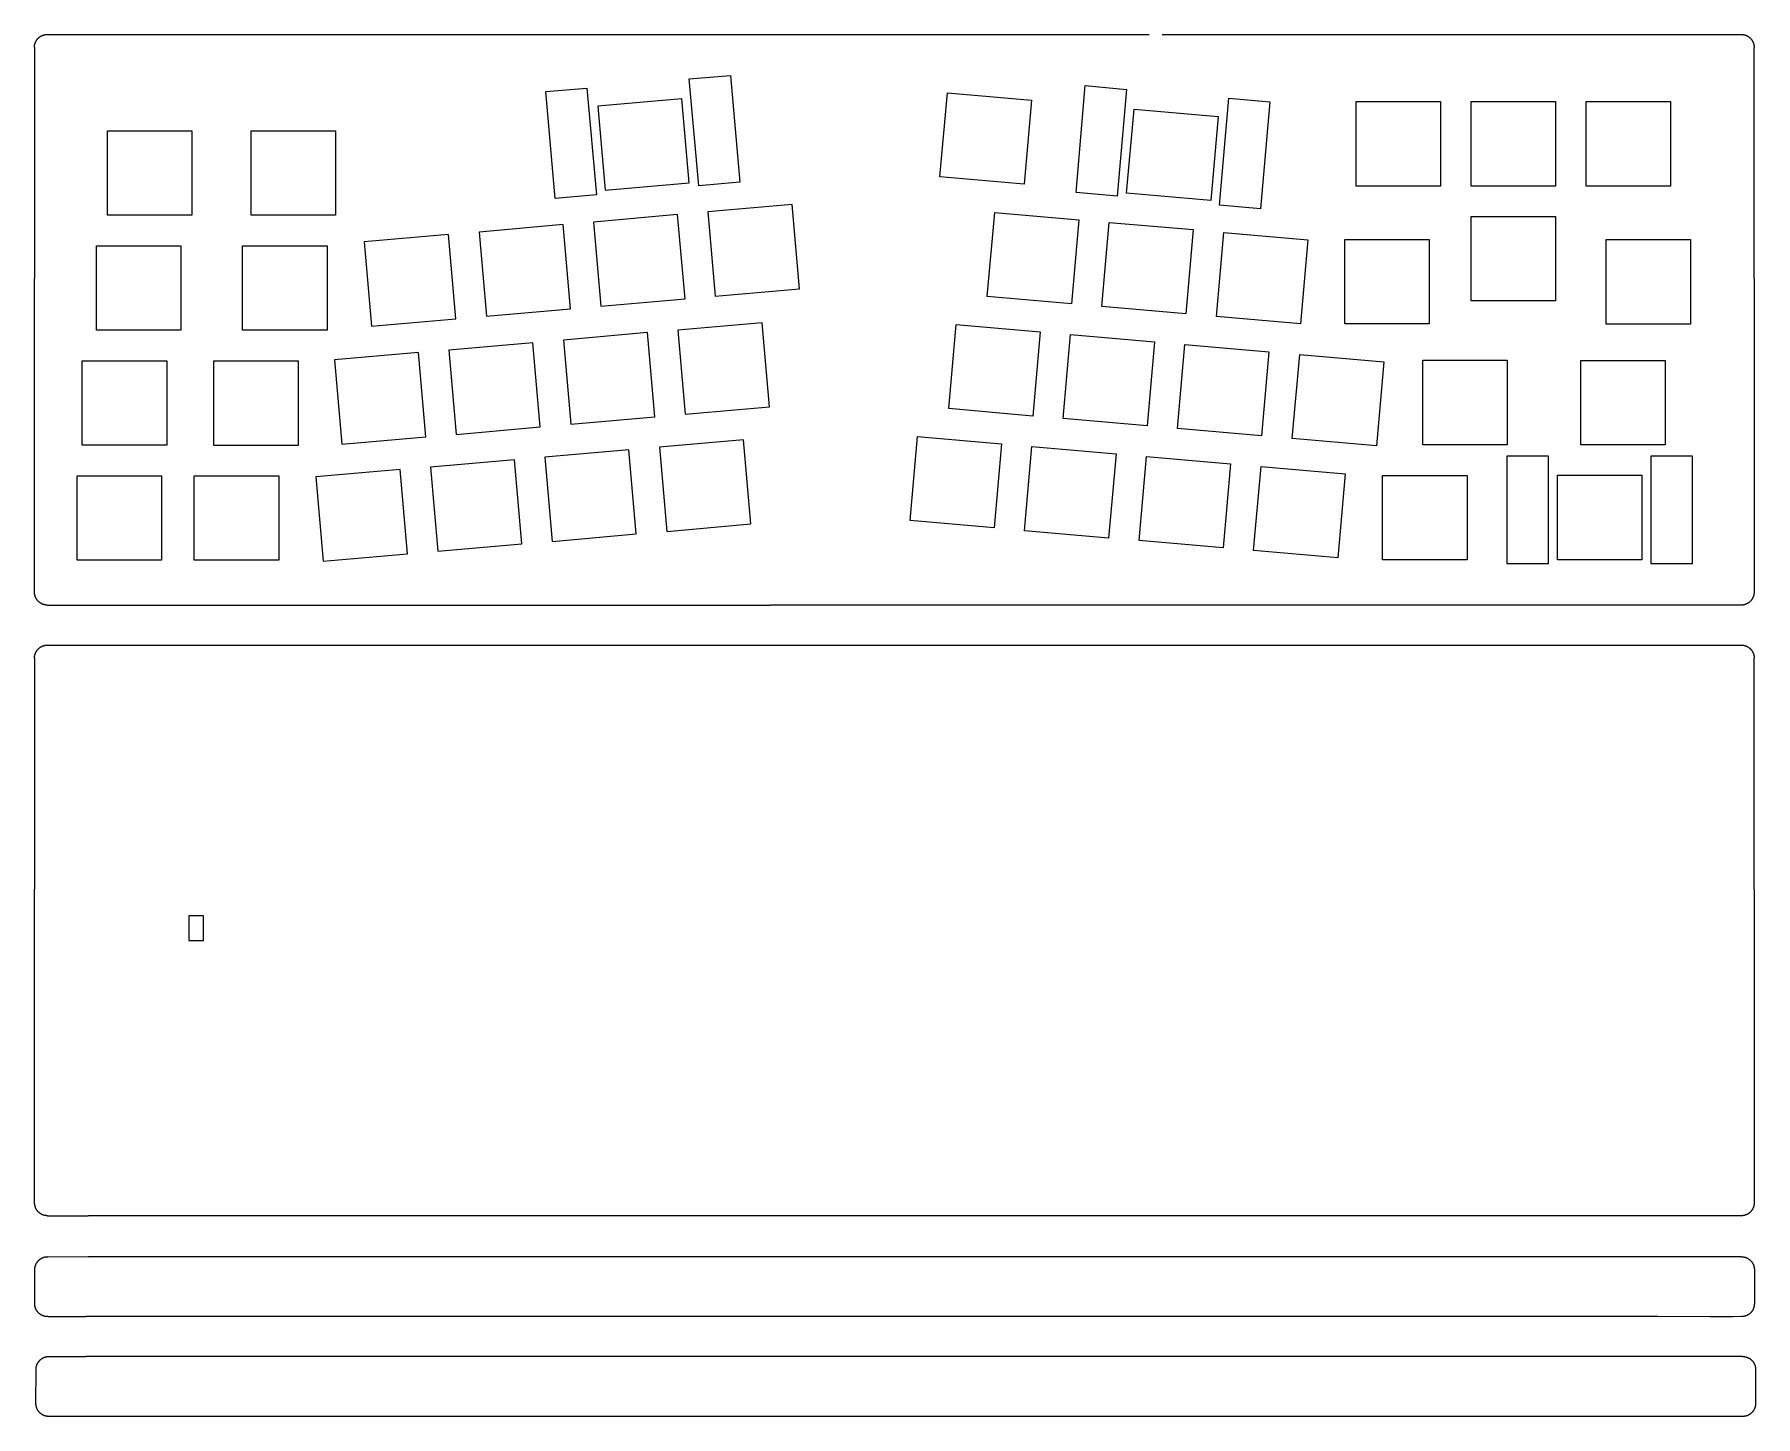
# Model space of a CAD drawing. Extents: x 2428 to 114729, y 14007 to 104145.
import ezdxf

# ---------------------------------------------------------------- set-up
doc = ezdxf.new("R2010")
doc.units = 0

msp = doc.modelspace()

# ---------------------------------------------------------------- linework, layer by layer
at = {"layer": 'Layer 1'}
for p, q in [((2429.096405, 103316.049397), (2429.686171, 103337.040261)), ((2429.686171, 103337.040261), (2430.79572, 103357.963781)), ((2430.79572, 103357.963781), (2432.421474, 103378.811144)), ((2432.421474, 103378.811144), (2434.559856, 103399.573539)), ((2434.559856, 103399.573539), (2437.207287, 103420.242152)), ((2437.207287, 103420.242152), (2440.36019, 103440.808173)), ((2440.36019, 103440.808173), (2444.014985, 103461.26279)), ((2444.014985, 103461.26279), (2448.168096, 103481.597189)), ((2448.168096, 103481.597189), (2452.815943, 103501.802559)), ((2452.815943, 103501.802559), (2457.95495, 103521.870089)), ((2457.95495, 103521.870089), (2463.581538, 103541.790966)), ((2463.581538, 103541.790966), (2469.692129, 103561.556378)), ((2469.692129, 103561.556378), (2476.283144, 103581.157512)), ((2476.283144, 103581.157512), (2483.351007, 103600.585558)), ((2483.351007, 103600.585558), (2490.892139, 103619.831703)), ((2490.892139, 103619.831703), (2498.902961, 103638.887135)), ((2498.902961, 103638.887135), (2507.379896, 103657.743042)), ((2507.379896, 103657.743042), (2516.319367, 103676.390611)), ((2516.319367, 103676.390611), (2525.717793, 103694.821032)), ((2525.717793, 103694.821032), (2535.571599, 103713.025491)), ((2535.571599, 103713.025491), (2545.877205, 103730.995177)), ((2545.877205, 103730.995177), (2556.631034, 103748.721277)), ((2556.631034, 103748.721277), (2567.829508, 103766.194981)), ((2567.829508, 103766.194981), (2579.469048, 103783.407475)), ((2579.469048, 103783.407475), (2591.546077, 103800.349948)), ((2591.546077, 103800.349948), (2604.057016, 103817.013587)), ((2604.057016, 103817.013587), (2616.998288, 103833.389581)), ((2616.998288, 103833.389581), (2630.366315, 103849.469118)), ((2630.366315, 103849.469118), (2644.157517, 103865.243385)), ((2644.157517, 103865.243385), (2658.368319, 103880.703571)), ((2658.368319, 103880.703571), (2672.99514, 103895.840863)), ((2672.99514, 103895.840863), (2687.995089, 103910.608499)), ((2687.995089, 103910.608499), (2703.321805, 103924.96315)), ((2703.321805, 103924.96315), (2718.966509, 103938.901155)), ((2718.966509, 103938.901155), (2734.920424, 103952.418856)), ((2734.920424, 103952.418856), (2751.174771, 103965.51259)), ((2751.174771, 103965.51259), (2767.720773, 103978.178699)), ((2767.720773, 103978.178699), (2784.54965, 103990.413522)), ((2784.54965, 103990.413522), (2801.652626, 104002.213399)), ((2801.652626, 104002.213399), (2819.02092, 104013.57467)), ((2819.02092, 104013.57467), (2836.645756, 104024.493673)), ((2836.645756, 104024.493673), (2854.518355, 104034.96675)), ((2854.518355, 104034.96675), (2872.629939, 104044.99024)), ((2872.629939, 104044.99024), (2890.97173, 104054.560482)), ((2890.97173, 104054.560482), (2909.534949, 104063.673817)), ((2909.534949, 104063.673817), (2928.310818, 104072.326584)), ((2928.310818, 104072.326584), (2947.29056, 104080.515123)), ((2947.29056, 104080.515123), (2966.465395, 104088.235774)), ((2966.465395, 104088.235774), (2985.826546, 104095.484876)), ((2985.826546, 104095.484876), (3005.365234, 104102.25877)), ((3005.365234, 104102.25877), (3025.072682, 104108.553795)), ((3025.072682, 104108.553795), (3044.94011, 104114.366291)), ((3044.94011, 104114.366291), (3064.958741, 104119.692597)), ((3064.958741, 104119.692597), (3085.119797, 104124.529054)), ((3085.119797, 104124.529054), (3105.414499, 104128.872001)), ((3105.414499, 104128.872001), (3125.83407, 104132.717778)), ((3125.83407, 104132.717778), (3146.36973, 104136.062725)), ((3146.36973, 104136.062725), (3167.012702, 104138.903182)), ((3167.012702, 104138.903182), (3187.754207, 104141.235488)), ((3187.754207, 104141.235488), (3208.585468, 104143.055983)), ((3208.585468, 104143.055983), (3229.497706, 104144.361007)), ((3229.497706, 104144.361007), (3250.482143, 104145.146899)), ((3250.482143, 104145.146899), (3271.53, 104145.41)), ((3271.23, 104145), (3653.23, 104145)), ((3653.23, 104145), (50416.23, 104145)), ((50416.2, 104145), (75157.2, 104145)), ((76003.2, 104145), (113369, 104145)), ((113369, 104145), (113783, 104145)), ((113783, 104145), (113804.059405, 104144.948188)), ((113804.059405, 104144.948188), (113825.060558, 104144.37248)), ((113825.060558, 104144.37248), (113845.994633, 104143.276456)), ((113845.994633, 104143.276456), (113866.852803, 104141.663694)), ((113866.852803, 104141.663694), (113887.626243, 104139.537773)), ((113887.626243, 104139.537773), (113908.306127, 104136.90227)), ((113908.306127, 104136.90227), (113928.883627, 104133.760764)), ((113928.883627, 104133.760764), (113949.349919, 104130.116834)), ((113949.349919, 104130.116834), (113969.696176, 104125.974058)), ((113969.696176, 104125.974058), (113989.913572, 104121.336014)), ((113989.913572, 104121.336014), (114009.993281, 104116.206281)), ((114009.993281, 104116.206281), (114029.926477, 104110.588438)), ((114029.926477, 104110.588438), (114049.704333, 104104.486062)), ((114049.704333, 104104.486062), (114069.318024, 104097.902733)), ((114069.318024, 104097.902733), (114088.758723, 104090.842028)), ((114088.758723, 104090.842028), (114108.017604, 104083.307526)), ((114108.017604, 104083.307526), (114127.085842, 104075.302806)), ((114127.085842, 104075.302806), (114145.95461, 104066.831446)), ((114145.95461, 104066.831446), (114164.615081, 104057.897024)), ((114164.615081, 104057.897024), (114183.05843, 104048.503118)), ((114183.05843, 104048.503118), (114201.275831, 104038.653308)), ((114201.275831, 104038.653308), (114219.258458, 104028.351172)), ((114219.258458, 104028.351172), (114236.997484, 104017.600288)), ((114236.997484, 104017.600288), (114254.484083, 104006.404234)), ((114254.484083, 104006.404234), (114271.709429, 103994.76659)), ((114271.709429, 103994.76659), (114288.664697, 103982.690932)), ((114288.664697, 103982.690932), (114305.341059, 103970.180841)), ((114305.341059, 103970.180841), (114321.729691, 103957.239894)), ((114321.729691, 103957.239894), (114337.821765, 103943.871669)), ((114337.821765, 103943.871669), (114353.608455, 103930.079746)), ((114353.608455, 103930.079746), (114369.080937, 103915.867702)), ((114369.080937, 103915.867702), (114384.230382, 103901.239116)), ((114384.230382, 103901.239116), (114399.009947, 103886.236926)), ((114399.009947, 103886.236926), (114413.376226, 103870.907546)), ((114413.376226, 103870.907546), (114427.325551, 103855.259765)), ((114427.325551, 103855.259765), (114440.854258, 103839.302372)), ((114440.854258, 103839.302372), (114453.958679, 103823.044159)), ((114453.958679, 103823.044159), (114466.635146, 103806.493913)), ((114466.635146, 103806.493913), (114478.879995, 103789.660426)), ((114478.879995, 103789.660426), (114490.689557, 103772.552488)), ((114490.689557, 103772.552488), (114502.060167, 103755.178887)), ((114502.060167, 103755.178887), (114512.988158, 103737.548414)), ((114512.988158, 103737.548414), (114523.469863, 103719.669859)), ((114523.469863, 103719.669859), (114533.501615, 103701.552012)), ((114533.501615, 103701.552012), (114543.079748, 103683.203661)), ((114543.079748, 103683.203661), (114552.200595, 103664.633598)), ((114552.200595, 103664.633598), (114560.86049, 103645.850613)), ((114560.86049, 103645.850613), (114569.055766, 103626.863494)), ((114569.055766, 103626.863494), (114576.782756, 103607.681031)), ((114576.782756, 103607.681031), (114584.037793, 103588.312016)), ((114584.037793, 103588.312016), (114590.817212, 103568.765237)), ((114590.817212, 103568.765237), (114597.117345, 103549.049484)), ((114597.117345, 103549.049484), (114602.934525, 103529.173547)), ((114602.934525, 103529.173547), (114608.265087, 103509.146216)), ((114608.265087, 103509.146216), (114613.105363, 103488.976281)), ((114613.105363, 103488.976281), (114617.451687, 103468.672532)), ((114617.451687, 103468.672532), (114621.300392, 103448.243758)), ((114621.300392, 103448.243758), (114624.647811, 103427.698749)), ((114624.647811, 103427.698749), (114627.490278, 103407.046296)), ((114627.490278, 103407.046296), (114629.824127, 103386.295187)), ((114629.824127, 103386.295187), (114631.64569, 103365.454214)), ((114631.64569, 103365.454214), (114632.951301, 103344.532165)), ((114632.951301, 103344.532165), (114633.737293, 103323.53783)), ((114633.737293, 103323.53783), (114634, 103302.48)), ((2428.23, 103294), (2432.23, 88225)), ((2429.03, 103295), (2429.096405, 103316.049397)), ((114633, 88204.8), (114633, 103302)), ((45153.2, 101247), (47846.2, 101476)), ((45771.2, 94270.8), (45153.2, 101246.8)), ((47846.2, 101476), (48460.2, 94507)), ((35787.2, 100420), (38479.2, 100649)), ((36405.2, 93444.8), (35787.2, 100419.8)), ((38479.2, 100649), (39094.2, 93681)), ((44672.2, 99951.8), (39184.2, 99467.8)), ((45153.2, 94463.8), (44672.2, 99951.8)), ((61507.2, 94860.8), (61995.2, 100345.8)), ((61995.2, 100346), (67479.2, 99868.997)), ((70389.2, 93837.8), (70995.2, 100809.8)), ((70995.2, 100810), (73684.2, 100562)), ((73684.2, 100562), (73074.2, 93599)), ((79751.2, 93019.8), (80357.2, 99990.8)), ((80357.2, 99990.8), (83046.2, 99742.8)), ((39184.2, 99467.8), (39665.2, 93978.8)), ((67479.2, 99868.8), (66999.2, 94380.8)), ((73688.2, 93789.8), (74176.2, 99274.8)), ((74176.2, 99274.8), (79661.2, 98797.8)), ((83046.2, 99742.8), (82436.2, 92779.8)), ((88672.2, 99762.8), (94180.2, 99762.8)), ((88672.2, 94254.8), (88672.2, 99762.8)), ((94180.2, 99762.8), (94180.2, 94254.8)), ((96172.2, 99762.8), (101680.2, 99762.8)), ((96172.2, 94254.8), (96172.2, 99762.8)), ((101680, 99762.8), (101680, 94254.8)), ((103668, 94258.8), (103668, 99766.8)), ((103668, 99766.8), (109176, 99766.8)), ((109176, 99766.8), (109176, 94258.8)), ((7200.23, 92350.8), (7200.23, 97856.8)), ((7200.23, 97856.8), (12708.23, 97856.8)), ((12708.2, 97856.8), (12708.2, 92350.8)), ((16574.2, 97856.8), (22082.2, 97856.8)), ((16574.2, 92350.8), (16574.2, 97856.8)), ((22082.2, 97856.8), (22082.2, 92350.8)), ((79661.2, 98797.8), (79180.2, 93310.8)), ((39665.2, 93978.8), (45153.2, 94463.8)), ((48460.2, 94506.8), (45771.2, 94270.8)), ((66999.2, 94380.8), (61507.2, 94860.8)), ((39094.2, 93680.8), (36405.2, 93444.8)), ((73074.2, 93598.8), (70389.2, 93837.8)), ((79180.2, 93310.8), (73688.2, 93789.8)), ((94180.2, 94254.8), (88672.2, 94254.8)), ((101680, 94254.8), (96172.2, 94254.8)), ((109176, 94258.8), (103668, 94258.8)), ((12708.2, 92350.8), (7200.2, 92350.8)), ((22082.2, 92350.8), (16574.2, 92350.8)), ((44397.2, 92393.8), (38909.2, 91909.8)), ((44877.2, 86905.8), (44397.2, 92393.8)), ((51861.2, 93050.8), (46373.2, 92566.8)), ((46373.2, 92566.8), (46854.2, 87078.8)), ((52342.2, 87562.8), (51861.2, 93050.8)), ((64598.2, 87046.8), (65086.2, 92531.8)), ((65086.2, 92531.8), (70570.2, 92054.8)), ((82436.2, 92779.8), (79751.2, 93019.8)), ((96172.2, 86763.8), (96172.2, 92271.8)), ((96172.2, 92271.8), (101680.2, 92271.8)), ((101680, 92271.8), (101680, 86763.8)), ((29440.2, 91094.8), (23952.2, 90609.8)), ((29920.2, 85605.8), (29440.2, 91094.8)), ((36924.2, 91743.8), (31436.2, 91259.8)), ((31436.2, 91259.8), (31916.2, 85771.8)), ((37405.2, 86255.8), (36924.2, 91743.8)), ((38909.2, 91909.8), (39389.2, 86420.8)), ((70570.2, 92054.8), (70090.2, 86566.8)), ((72070.2, 86405.8), (72558.2, 91889.8)), ((72558.2, 91889.8), (78042.2, 91413.8)), ((78042.2, 91413.8), (77562.2, 85924.8)), ((79550.2, 85747.8), (80039.2, 91231.8)), ((80039.2, 91231.8), (85523.2, 90755.8)), ((6483.23, 84850.8), (6483.23, 90357.8)), ((6483.23, 90357.8), (11991.23, 90357.8)), ((11991.2, 90357.8), (11991.2, 84850.8)), ((16011.2, 84850.8), (16011.2, 90357.8)), ((16011.2, 90357.8), (21519.2, 90357.8)), ((21519.2, 90357.8), (21519.2, 84850.8)), ((23952.2, 90609.8), (24432.2, 85121.8)), ((85523.2, 90755.8), (85042.2, 85267.8)), ((87924.2, 85263.8), (87924.2, 90771.8)), ((87924.2, 90771.8), (93432.2, 90771.8)), ((93432.2, 90771.8), (93432.2, 85263.8)), ((104979, 85259.8), (104979, 90767.8)), ((104979, 90767.8), (110487, 90767.8)), ((110487, 90767.8), (110487, 85259.8)), ((2432.23, 67771.8), (2432.23, 88224.8)), ((114633, 88204.8), (114633, 67779.8)), ((39389.2, 86420.8), (44877.2, 86905.8)), ((46854.2, 87078.8), (52342.2, 87562.8)), ((70090.2, 86566.8), (64598.2, 87046.8)), ((101680, 86763.8), (96172.2, 86763.8)), ((24432.2, 85121.8), (29920.2, 85605.8)), ((31916.2, 85771.8), (37405.2, 86255.8)), ((77562.2, 85924.8), (72070.2, 86405.8)), ((85042.2, 85267.8), (79550.2, 85747.8)), ((11991.2, 84850.8), (6483.2, 84850.8)), ((21519.2, 84850.8), (16011.2, 84850.8)), ((42436.2, 84696.8), (36948.2, 84212.8)), ((42916.2, 79208.8), (42436.2, 84696.8)), ((49901.2, 85342.8), (44413.2, 84857.8)), ((44413.2, 84857.8), (44893.2, 79369.8)), ((50381.2, 79853.8), (49901.2, 85342.8)), ((62086.2, 79739.8), (62574.2, 85224.8)), ((62574.2, 85224.8), (68058.2, 84747.8)), ((68058.2, 84747.8), (67578.2, 79259.8)), ((69542.2, 79094.8), (70031.2, 84578.8)), ((70031.2, 84578.8), (75515.2, 84101.8)), ((93432.2, 85263.8), (87924.2, 85263.8)), ((110487, 85259.8), (104979, 85259.8)), ((27495.2, 83397.8), (22007.2, 82913.8)), ((27976.2, 77909.8), (27495.2, 83397.8)), ((34956.2, 84035.8), (29468.2, 83550.8)), ((29468.2, 83550.8), (29948.2, 78062.8)), ((35436.2, 78546.8), (34956.2, 84035.8)), ((36948.2, 84212.8), (37428.2, 78724.8)), ((75515.2, 84101.8), (75035.2, 78613.8)), ((77007.2, 78440.8), (77495.2, 83924.8)), ((77495.2, 83924.8), (82979.2, 83448.8)), ((82979.2, 83448.8), (82499.2, 77960.8)), ((84495.2, 77787.8), (84983.2, 83271.8)), ((84983.2, 83271.8), (90468.2, 82794.8)), ((5554.23, 82857.8), (11062.23, 82857.8)), ((5554.23, 77350.8), (5554.23, 82857.8)), ((11062.2, 82857.8), (11062.2, 77350.8)), ((14129.2, 77346.8), (14129.2, 82853.8)), ((14129.2, 82853.8), (19637.2, 82853.8)), ((19637.2, 82853.8), (19637.2, 77346.8)), ((22007.2, 82913.8), (22487.2, 77424.8)), ((90468.2, 82794.8), (89987.2, 77306.8)), ((93023.2, 82897.8), (98531.2, 82897.8)), ((93023.2, 77389.8), (93023.2, 82897.8)), ((98531.2, 82897.8), (98531.2, 77389.8)), ((103330, 82889.8), (108838, 82889.8)), ((103330, 77381.8), (103330, 82889.8)), ((108838, 82889.8), (108838, 77381.8)), ((44893.2, 79369.8), (50381.2, 79853.8)), ((67578.2, 79259.8), (62086.2, 79739.8)), ((37428.2, 78724.8), (42916.2, 79208.8)), ((75035.2, 78613.8), (69542.2, 79094.8)), ((22487.2, 77424.8), (27976.2, 77909.8)), ((29948.2, 78062.8), (35436.2, 78546.8)), ((48696.2, 77708.8), (43208.2, 77224.8)), ((49176.2, 72220.8), (48696.2, 77708.8)), ((59562.2, 72440.8), (60050.2, 77924.8)), ((60050.2, 77924.8), (65535.2, 77448.8)), ((82499.2, 77960.8), (77007.2, 78440.8)), ((89987.2, 77306.8), (84495.2, 77787.8)), ((11062.2, 77350.8), (5554.2, 77350.8)), ((19637.2, 77346.8), (14129.2, 77346.8)), ((33751.2, 76409.8), (28263.2, 75924.8)), ((34231.2, 70920.8), (33751.2, 76409.8)), ((41216.2, 77058.8), (35728.2, 76574.8)), ((35728.2, 76574.8), (36208.2, 71086.8)), ((41696.2, 71570.8), (41216.2, 77058.8)), ((43208.2, 77224.8), (43688.2, 71735.8)), ((65535.2, 77448.8), (65054.2, 71960.8)), ((67027.2, 71779.8), (67515.2, 77263.8)), ((67515.2, 77263.8), (72999.2, 76787.8)), ((72999.2, 76787.8), (72519.2, 71298.8)), ((74499.2, 71137.8), (74987.2, 76621.8)), ((74987.2, 76621.8), (80472.2, 76145.8)), ((98531.2, 77389.8), (93023.2, 77389.8)), ((98507.2, 76633.8), (98507.2, 69633.8)), ((101212, 76633.8), (98507.2, 76633.8)), ((101212, 69633.8), (101212, 76633.8)), ((108838, 77381.8), (103330, 77381.8)), ((110605, 76641.8), (107901, 76641.8)), ((107901, 76641.8), (107901, 69641.8)), ((110605, 69641.8), (110605, 76641.8)), ((5212.23, 75361.8), (10720.23, 75361.8)), ((5212.23, 69853.8), (5212.23, 75361.8)), ((10720.2, 75361.8), (10720.2, 69853.8)), ((12857.2, 69850.8), (12857.2, 75357.8)), ((12857.2, 75357.8), (18365.2, 75357.8)), ((18365.2, 75357.8), (18365.2, 69850.8)), ((26283.2, 75767.8), (20794.2, 75283.8)), ((20794.2, 75283.8), (21275.2, 69794.8)), ((26763.2, 70279.8), (26283.2, 75767.8)), ((28263.2, 75924.8), (28743.2, 70436.8)), ((80472.2, 76145.8), (79991.2, 70657.8)), ((81976.2, 70483.8), (82464.2, 75968.8)), ((82464.2, 75968.8), (87948.2, 75491.8)), ((87948.2, 75491.8), (87468.2, 70003.8)), ((90393.2, 75385.8), (95901.2, 75385.8)), ((90393.2, 69877.8), (90393.2, 75385.8)), ((95901.2, 75385.8), (95901.2, 69877.8)), ((101798, 69889.8), (101798, 75397.8)), ((101798, 75397.8), (107306, 75397.8)), ((107306, 75397.8), (107306, 69889.8)), ((43688.2, 71735.8), (49176.2, 72220.8)), ((65054.2, 71960.8), (59562.2, 72440.8)), ((28743.2, 70436.8), (34231.2, 70920.8)), ((36208.2, 71086.8), (41696.2, 71570.8)), ((72519.2, 71298.8), (67027.2, 71779.8)), ((79991.2, 70657.8), (74499.2, 71137.8)), ((10720.2, 69853.8), (5212.2, 69853.8)), ((18365.2, 69850.8), (12857.2, 69850.8)), ((21275.2, 69794.8), (26763.2, 70279.8)), ((87468.2, 70003.8), (81976.2, 70483.8)), ((95901.2, 69877.8), (90393.2, 69877.8)), ((98507.2, 69633.8), (101212.2, 69633.8)), ((107306, 69889.8), (101798, 69889.8)), ((107901, 69641.8), (110605, 69641.8)), ((2433.193099, 67750.052306), (2432.93, 67771.1)), ((2433.978982, 67729.068031), (2433.193099, 67750.052306)), ((2435.283988, 67708.155954), (2433.978982, 67729.068031)), ((2437.104457, 67687.324851), (2435.283988, 67708.155954)), ((2439.43673, 67666.583502), (2437.104457, 67687.324851)), ((2442.277145, 67645.940685), (2439.43673, 67666.583502)), ((2445.622044, 67625.405177), (2442.277145, 67645.940685)), ((2449.467765, 67604.985756), (2445.622044, 67625.405177)), ((2453.810649, 67584.6912), (2449.467765, 67604.985756)), ((2458.647035, 67564.530288), (2453.810649, 67584.6912)), ((2463.973264, 67544.511797), (2458.647035, 67564.530288)), ((2469.785675, 67524.644506), (2463.973264, 67544.511797)), ((2476.080609, 67504.937192), (2469.785675, 67524.644506)), ((2482.854404, 67485.398634), (2476.080609, 67504.937192)), ((2490.103402, 67466.037609), (2482.854404, 67485.398634)), ((2497.823942, 67446.862896), (2490.103402, 67466.037609)), ((2506.012363, 67427.883272), (2497.823942, 67446.862896)), ((2514.665006, 67409.107516), (2506.012363, 67427.883272)), ((2523.77821, 67390.544406), (2514.665006, 67409.107516)), ((2533.348316, 67372.202719), (2523.77821, 67390.544406)), ((114546.641842, 67397.480381), (114537.236521, 67379.04502)), ((114555.587911, 67416.133131), (114546.641842, 67397.480381)), ((114564.071145, 67434.994449), (114555.587911, 67416.133131)), ((114572.087959, 67454.055514), (114564.071145, 67434.994449)), ((114579.634772, 67473.307504), (114572.087959, 67454.055514)), ((114586.707998, 67492.741599), (114579.634772, 67473.307504)), ((114593.304056, 67512.348977), (114586.707998, 67492.741599)), ((114599.419362, 67532.120816), (114593.304056, 67512.348977)), ((114605.050332, 67552.048297), (114599.419362, 67532.120816)), ((114610.193383, 67572.122596), (114605.050332, 67552.048297)), ((114614.844931, 67592.334894), (114610.193383, 67572.122596)), ((114619.001393, 67612.676369), (114614.844931, 67592.334894)), ((114622.659187, 67633.1382), (114619.001393, 67612.676369)), ((114625.814728, 67653.711566), (114622.659187, 67633.1382)), ((114628.464433, 67674.387645), (114625.814728, 67653.711566)), ((114630.604718, 67695.157616), (114628.464433, 67674.387645)), ((114632.232001, 67716.012659), (114630.604718, 67695.157616)), ((114633.342698, 67736.943951), (114632.232001, 67716.012659)), ((114633.933225, 67757.942672), (114633.342698, 67736.943951)), ((114634, 67779), (114633.933225, 67757.942672)), ((2543.371663, 67354.091234), (2533.348316, 67372.202719)), ((2553.844592, 67336.218728), (2543.371663, 67354.091234)), ((2564.763441, 67318.593981), (2553.844592, 67336.218728)), ((2576.124552, 67301.225768), (2564.763441, 67318.593981)), ((2587.924263, 67284.12287), (2576.124552, 67301.225768)), ((2600.158915, 67267.294063), (2587.924263, 67284.12287)), ((2612.824848, 67250.748127), (2600.158915, 67267.294063)), ((2625.918402, 67234.493838), (2612.824848, 67250.748127)), ((2639.435915, 67218.539974), (2625.918402, 67234.493838)), ((2653.373729, 67202.895315), (2639.435915, 67218.539974)), ((2667.728184, 67187.568637), (2653.373729, 67202.895315)), ((2682.495618, 67172.56872), (2667.728184, 67187.568637)), ((2697.632705, 67157.941921), (2682.495618, 67172.56872)), ((2713.092684, 67143.731134), (2697.632705, 67157.941921)), ((2728.866742, 67129.939937), (2713.092684, 67143.731134)), ((2744.946068, 67116.571908), (2728.866742, 67129.939937)), ((2761.32185, 67103.630625), (2744.946068, 67116.571908)), ((2777.985276, 67091.119665), (2761.32185, 67103.630625)), ((2794.927534, 67079.042607), (2777.985276, 67091.119665)), ((2812.139813, 67067.403029), (2794.927534, 67079.042607)), ((2829.613301, 67056.204509), (2812.139813, 67067.403029)), ((2847.339185, 67045.450625), (2829.613301, 67056.204509)), ((2865.308655, 67035.144955), (2847.339185, 67045.450625)), ((2883.512899, 67025.291077), (2865.308655, 67035.144955)), ((2901.943103, 67015.892569), (2883.512899, 67025.291077)), ((2920.590458, 67006.953009), (2901.943103, 67015.892569)), ((2939.44615, 66998.475975), (2920.590458, 67006.953009)), ((2958.501369, 66990.465045), (2939.44615, 66998.475975)), ((2977.747302, 66982.923797), (2958.501369, 66990.465045)), ((2997.175138, 66975.85581), (2977.747302, 66982.923797)), ((3016.776064, 66969.26466), (2997.175138, 66975.85581)), ((3036.54127, 66963.153927), (3016.776064, 66969.26466)), ((3056.461942, 66957.527188), (3036.54127, 66963.153927)), ((3076.52927, 66952.388022), (3056.461942, 66957.527188)), ((3096.734442, 66947.740006), (3076.52927, 66952.388022)), ((3117.068645, 66943.586718), (3096.734442, 66947.740006)), ((3137.523068, 66939.931737), (3117.068645, 66943.586718)), ((3158.0889, 66936.77864), (3137.523068, 66939.931737)), ((3178.757328, 66934.131005), (3158.0889, 66936.77864)), ((3199.51954, 66931.992411), (3178.757328, 66934.131005)), ((3220.366726, 66930.366435), (3199.51954, 66931.992411)), ((3241.290072, 66929.256656), (3220.366726, 66930.366435)), ((3262.280767, 66928.666652), (3241.290072, 66929.256656)), ((3283.33, 66928.6), (3262.280767, 66928.666652)), ((3283.23, 66928.8), (3659.23, 66928.8)), ((3659.23, 66928.8), (50424.23, 66928.8)), ((75164.2, 66928.8), (50424.2, 66928.8)), ((108343, 66928.8), (75164.2, 66928.8)), ((113374, 66928.8), (108343, 66928.8)), ((113791, 66928.8), (113374, 66928.8)), ((113812.05594, 66928.850806), (113791, 66928.6)), ((113833.048698, 66929.624832), (113812.05594, 66928.850806)), ((113853.969484, 66930.918419), (113833.048698, 66929.624832)), ((113874.809508, 66932.727905), (113853.969484, 66930.918419)), ((113895.559981, 66935.049631), (113874.809508, 66932.727905)), ((113916.212113, 66937.879936), (113895.559981, 66935.049631)), ((113936.757114, 66941.215161), (113916.212113, 66937.879936)), ((113957.186196, 66945.051643), (113936.757114, 66941.215161)), ((113977.490568, 66949.385725), (113957.186196, 66945.051643)), ((113997.661441, 66954.213744), (113977.490568, 66949.385725)), ((114017.690026, 66959.53204), (113997.661441, 66954.213744)), ((114037.567532, 66965.336954), (114017.690026, 66959.53204)), ((114057.285171, 66971.624825), (114037.567532, 66965.336954)), ((114076.834153, 66978.391993), (114057.285171, 66971.624825)), ((114096.205688, 66985.634796), (114076.834153, 66978.391993)), ((114115.390986, 66993.349576), (114096.205688, 66985.634796)), ((114134.381259, 67001.532672), (114115.390986, 66993.349576)), ((114153.167716, 67010.180422), (114134.381259, 67001.532672)), ((114171.741569, 67019.289168), (114153.167716, 67010.180422)), ((114190.094027, 67028.855249), (114171.741569, 67019.289168)), ((114208.2163, 67038.875003), (114190.094027, 67028.855249)), ((114226.099601, 67049.344772), (114208.2163, 67038.875003)), ((114243.735138, 67060.260894), (114226.099601, 67049.344772)), ((114261.114122, 67071.61971), (114243.735138, 67060.260894)), ((114278.227764, 67083.417559), (114261.114122, 67071.61971)), ((114295.067274, 67095.65078), (114278.227764, 67083.417559)), ((114311.623863, 67108.315714), (114295.067274, 67095.65078)), ((114327.888741, 67121.408699), (114311.623863, 67108.315714)), ((114343.853119, 67134.926077), (114327.888741, 67121.408699)), ((114359.508206, 67148.864185), (114343.853119, 67134.926077)), ((114374.845214, 67163.219365), (114359.508206, 67148.864185)), ((114389.855353, 67177.987956), (114374.845214, 67163.219365)), ((114404.492196, 67193.126593), (114389.855353, 67177.987956)), ((114418.712788, 67208.588475), (114404.492196, 67193.126593)), ((114432.513544, 67224.364779), (114418.712788, 67208.588475)), ((114445.890882, 67240.446684), (114432.513544, 67224.364779)), ((114458.841219, 67256.825369), (114445.890882, 67240.446684)), ((114471.36097, 67273.492012), (114458.841219, 67256.825369)), ((114483.446553, 67290.437793), (114471.36097, 67273.492012)), ((114495.094384, 67307.653891), (114483.446553, 67290.437793)), ((114506.300879, 67325.131483), (114495.094384, 67307.653891)), ((114517.062456, 67342.86175), (114506.300879, 67325.131483)), ((114527.375531, 67360.835869), (114517.062456, 67342.86175)), ((114537.236521, 67379.04502), (114527.375531, 67360.835869)), ((2622.001908, 64008.083932), (2635.369937, 64024.163258)), ((2635.369937, 64024.163258), (2649.161134, 64039.937316)), ((2649.161134, 64039.937316), (2663.371921, 64055.397295)), ((2663.371921, 64055.397295), (2677.99872, 64070.534382)), ((2677.99872, 64070.534382), (2692.998637, 64085.301816)), ((2692.998637, 64085.301816), (2708.325315, 64099.656271)), ((2708.325315, 64099.656271), (2723.969974, 64113.594085)), ((2723.969974, 64113.594085), (2739.923838, 64127.111598)), ((2739.923838, 64127.111598), (2756.178127, 64140.205152)), ((2756.178127, 64140.205152), (2772.724063, 64152.871085)), ((2772.724063, 64152.871085), (2789.55287, 64165.105737)), ((2789.55287, 64165.105737), (2806.655768, 64176.905448)), ((2806.655768, 64176.905448), (2824.023981, 64188.266559)), ((2824.023981, 64188.266559), (2841.648728, 64199.185408)), ((2841.648728, 64199.185408), (2859.521234, 64209.658337)), ((2859.521234, 64209.658337), (2877.632719, 64219.681684)), ((2877.632719, 64219.681684), (2895.974406, 64229.25179)), ((2895.974406, 64229.25179), (2914.537516, 64238.364994)), ((2914.537516, 64238.364994), (2933.313272, 64247.017637)), ((2933.313272, 64247.017637), (2952.292896, 64255.206058)), ((2952.292896, 64255.206058), (2971.467609, 64262.926598)), ((2971.467609, 64262.926598), (2990.828634, 64270.175596)), ((2990.828634, 64270.175596), (3010.367192, 64276.949391)), ((3010.367192, 64276.949391), (3030.074506, 64283.244325)), ((3030.074506, 64283.244325), (3049.941797, 64289.056736)), ((3049.941797, 64289.056736), (3069.960288, 64294.382965)), ((3069.960288, 64294.382965), (3090.1212, 64299.219351)), ((3090.1212, 64299.219351), (3110.415756, 64303.562235)), ((3110.415756, 64303.562235), (3130.835177, 64307.407956)), ((3130.835177, 64307.407956), (3151.370685, 64310.752855)), ((3151.370685, 64310.752855), (3172.013502, 64313.59327)), ((3172.013502, 64313.59327), (3192.754851, 64315.925543)), ((3192.754851, 64315.925543), (3213.585954, 64317.746012)), ((3213.585954, 64317.746012), (3234.498031, 64319.051018)), ((3234.498031, 64319.051018), (3255.482306, 64319.836901)), ((3255.482306, 64319.836901), (3276.53, 64320.1)), ((3276.23, 64320.8), (3659.23, 64318.8)), ((3659.23, 64318.8), (50424.23, 64318.8)), ((50424.2, 64318.8), (75162.2, 64320.8)), ((75162.2, 64320.8), (113374, 64320.8)), ((113374, 64320.8), (113788, 64320.8)), ((113788, 64320.1), (113809.059081, 64320.048192)), ((113809.059081, 64320.048192), (113830.059913, 64319.472506)), ((113830.059913, 64319.472506), (113850.99367, 64318.376519)), ((113850.99367, 64318.376519), (113871.851526, 64316.763809)), ((113871.851526, 64316.763809), (113892.624656, 64314.637955)), ((113892.624656, 64314.637955), (113913.304234, 64312.002535)), ((113913.304234, 64312.002535), (113933.881433, 64308.861127)), ((113933.881433, 64308.861127), (113954.347429, 64305.217309)), ((113954.347429, 64305.217309), (113974.693395, 64301.07466)), ((113974.693395, 64301.07466), (113994.910506, 64296.436757)), ((113994.910506, 64296.436757), (114014.989936, 64291.30718)), ((114014.989936, 64291.30718), (114034.922859, 64285.689505)), ((114034.922859, 64285.689505), (114054.70045, 64279.587313)), ((114054.70045, 64279.587313), (114074.313883, 64273.004179)), ((114074.313883, 64273.004179), (114093.754332, 64265.943684)), ((114093.754332, 64265.943684), (114113.012971, 64258.409405)), ((114113.012971, 64258.409405), (114132.080974, 64250.40492)), ((114132.080974, 64250.40492), (114150.949517, 64241.933807)), ((114150.949517, 64241.933807), (114169.609773, 64232.999646)), ((114169.609773, 64232.999646), (114188.052916, 64223.606013)), ((114188.052916, 64223.606013), (114206.27012, 64213.756488)), ((114206.27012, 64213.756488), (114224.252561, 64203.454647)), ((114224.252561, 64203.454647), (114241.991411, 64192.704071)), ((114241.991411, 64192.704071), (114259.477846, 64181.508336)), ((114259.477846, 64181.508336), (114276.70304, 64169.871022)), ((114276.70304, 64169.871022), (114293.658167, 64157.795705)), ((114293.658167, 64157.795705), (114310.3344, 64145.285966)), ((114310.3344, 64145.285966), (114326.722916, 64132.34538)), ((114326.722916, 64132.34538), (114342.814886, 64118.977528)), ((114342.814886, 64118.977528), (114358.601487, 64105.185987)), ((114358.601487, 64105.185987), (114374.073892, 64090.974336)), ((114374.073892, 64090.974336), (114389.223276, 64076.346151)), ((114389.223276, 64076.346151), (114404.002794, 64061.344371)), ((114404.002794, 64061.344371), (114418.369044, 64046.015404)), ((114418.369044, 64046.015404), (114432.318358, 64030.36804)), ((114432.318358, 64030.36804), (114445.84707, 64014.411068)), ((114445.84707, 64014.411068), (114458.951513, 63998.153278)), ((2433.23, 63469.8), (2437.23, 48399.8)), ((2434.03, 63469.7), (2434.096652, 63490.749233)), ((2434.096652, 63490.749233), (2434.686656, 63511.739928)), ((2434.686656, 63511.739928), (2435.796435, 63532.663274)), ((2435.796435, 63532.663274), (2437.422411, 63553.51046)), ((2437.422411, 63553.51046), (2439.561005, 63574.272672)), ((2439.561005, 63574.272672), (2442.20864, 63594.9411)), ((2442.20864, 63594.9411), (2445.361737, 63615.506932)), ((2445.361737, 63615.506932), (2449.016718, 63635.961355)), ((2449.016718, 63635.961355), (2453.170006, 63656.295558)), ((2453.170006, 63656.295558), (2457.818022, 63676.50073)), ((2457.818022, 63676.50073), (2462.957188, 63696.568058)), ((2462.957188, 63696.568058), (2468.583927, 63716.48873)), ((2468.583927, 63716.48873), (2474.69466, 63736.253936)), ((2474.69466, 63736.253936), (2481.28581, 63755.854862)), ((2481.28581, 63755.854862), (2488.353797, 63775.282698)), ((2488.353797, 63775.282698), (2495.895045, 63794.528631)), ((2495.895045, 63794.528631), (2503.905975, 63813.58385)), ((2503.905975, 63813.58385), (2512.383009, 63832.439542)), ((2512.383009, 63832.439542), (2521.322569, 63851.086897)), ((2521.322569, 63851.086897), (2530.721077, 63869.517101)), ((2530.721077, 63869.517101), (2540.574955, 63887.721345)), ((2540.574955, 63887.721345), (2550.880625, 63905.690815)), ((2550.880625, 63905.690815), (2561.634509, 63923.416699)), ((2561.634509, 63923.416699), (2572.833029, 63940.890187)), ((2572.833029, 63940.890187), (2584.472607, 63958.102466)), ((2584.472607, 63958.102466), (2596.549665, 63975.044724)), ((2596.549665, 63975.044724), (2609.060625, 63991.70815)), ((2609.060625, 63991.70815), (2622.001908, 64008.083932)), ((114458.951513, 63998.153278), (114471.628021, 63981.603458)), ((114471.628021, 63981.603458), (114483.872926, 63964.7704)), ((114483.872926, 63964.7704), (114495.682563, 63947.662891)), ((114495.682563, 63947.662891), (114507.053265, 63930.289721)), ((114507.053265, 63930.289721), (114517.981365, 63912.65968)), ((114517.981365, 63912.65968), (114528.463196, 63894.781557)), ((114528.463196, 63894.781557), (114538.495092, 63876.664141)), ((114538.495092, 63876.664141), (114548.073386, 63858.316221)), ((114548.073386, 63858.316221), (114557.194412, 63839.746588)), ((114557.194412, 63839.746588), (114565.854502, 63820.96403)), ((114565.854502, 63820.96403), (114574.049991, 63801.977337)), ((114574.049991, 63801.977337), (114581.777211, 63782.795299)), ((114581.777211, 63782.795299), (114589.032496, 63763.426704)), ((114589.032496, 63763.426704), (114595.81218, 63743.880341)), ((114595.81218, 63743.880341), (114602.112595, 63724.165002)), ((114602.112595, 63724.165002), (114607.930076, 63704.289473)), ((114607.930076, 63704.289473), (114613.260955, 63684.262546)), ((114613.260955, 63684.262546), (114618.101566, 63664.09301)), ((114618.101566, 63664.09301), (114622.448242, 63643.789653)), ((114622.448242, 63643.789653), (114626.297316, 63623.361266)), ((114626.297316, 63623.361266), (114629.645123, 63602.816637)), ((114629.645123, 63602.816637), (114632.487994, 63582.164556)), ((114632.487994, 63582.164556), (114634.822265, 63561.413813)), ((114634.822265, 63561.413813), (114636.644267, 63540.573196)), ((114636.644267, 63540.573196), (114637.950335, 63519.651495)), ((114637.950335, 63519.651495), (114638.736801, 63498.6575)), ((114638, 48379.8), (114638, 63477.8)), ((114638.736801, 63498.6575), (114639, 63477.6)), ((2437.23, 27946.8), (2437.23, 48399.8)), ((114638, 48379.8), (114638, 27954.8)), ((12494.2, 46663.8), (12494.2, 45043.8)), ((13449.2, 46663.8), (12494.2, 46663.8)), ((13449.2, 45043.8), (13449.2, 46663.8)), ((12494.2, 45043.8), (13449.2, 45043.8)), ((2438.193099, 27925.052306), (2437.93, 27946.1)), ((2438.978982, 27904.068031), (2438.193099, 27925.052306)), ((2440.283988, 27883.155954), (2438.978982, 27904.068031)), ((2442.104457, 27862.324851), (2440.283988, 27883.155954)), ((2444.43673, 27841.583502), (2442.104457, 27862.324851)), ((2447.277145, 27820.940685), (2444.43673, 27841.583502)), ((2450.622044, 27800.405177), (2447.277145, 27820.940685)), ((2454.467765, 27779.985756), (2450.622044, 27800.405177)), ((2458.810649, 27759.6912), (2454.467765, 27779.985756)), ((2463.647035, 27739.530288), (2458.810649, 27759.6912)), ((2468.973264, 27719.511797), (2463.647035, 27739.530288)), ((2474.785675, 27699.644506), (2468.973264, 27719.511797)), ((2481.080609, 27679.937192), (2474.785675, 27699.644506)), ((2487.854404, 27660.398634), (2481.080609, 27679.937192)), ((2495.103402, 27641.037609), (2487.854404, 27660.398634)), ((2502.823942, 27621.862896), (2495.103402, 27641.037609)), ((2511.012363, 27602.883272), (2502.823942, 27621.862896)), ((2519.665006, 27584.107516), (2511.012363, 27602.883272)), ((2528.77821, 27565.544406), (2519.665006, 27584.107516)), ((2538.348316, 27547.202719), (2528.77821, 27565.544406)), ((2548.371663, 27529.091234), (2538.348316, 27547.202719)), ((2558.844592, 27511.218728), (2548.371663, 27529.091234)), ((2569.763441, 27493.593981), (2558.844592, 27511.218728)), ((2581.124552, 27476.225768), (2569.763441, 27493.593981)), ((2592.924263, 27459.12287), (2581.124552, 27476.225768)), ((2605.158915, 27442.294063), (2592.924263, 27459.12287)), ((2617.824848, 27425.748127), (2605.158915, 27442.294063)), ((2630.918402, 27409.493838), (2617.824848, 27425.748127)), ((2644.435915, 27393.539974), (2630.918402, 27409.493838)), ((2658.373729, 27377.895315), (2644.435915, 27393.539974)), ((2672.728184, 27362.568637), (2658.373729, 27377.895315)), ((2687.495618, 27347.56872), (2672.728184, 27362.568637)), ((2702.632705, 27332.941921), (2687.495618, 27347.56872)), ((2718.092684, 27318.731134), (2702.632705, 27332.941921)), ((2733.866742, 27304.939937), (2718.092684, 27318.731134)), ((2749.946068, 27291.571908), (2733.866742, 27304.939937)), ((2766.32185, 27278.630625), (2749.946068, 27291.571908)), ((2782.985276, 27266.119665), (2766.32185, 27278.630625)), ((2799.927534, 27254.042607), (2782.985276, 27266.119665)), ((2817.139813, 27242.403029), (2799.927534, 27254.042607)), ((2834.613301, 27231.204509), (2817.139813, 27242.403029)), ((2852.339185, 27220.450625), (2834.613301, 27231.204509)), ((2870.308655, 27210.144955), (2852.339185, 27220.450625)), ((2888.512899, 27200.291077), (2870.308655, 27210.144955)), ((2906.943103, 27190.892569), (2888.512899, 27200.291077)), ((2925.590458, 27181.953009), (2906.943103, 27190.892569)), ((2944.44615, 27173.475975), (2925.590458, 27181.953009)), ((2963.501369, 27165.465045), (2944.44615, 27173.475975)), ((2982.747302, 27157.923797), (2963.501369, 27165.465045)), ((3002.175138, 27150.85581), (2982.747302, 27157.923797)), ((3021.776064, 27144.26466), (3002.175138, 27150.85581)), ((3041.54127, 27138.153927), (3021.776064, 27144.26466)), ((3061.461942, 27132.527188), (3041.54127, 27138.153927)), ((3081.52927, 27127.388022), (3061.461942, 27132.527188)), ((3101.734442, 27122.740006), (3081.52927, 27127.388022)), ((3122.068645, 27118.586718), (3101.734442, 27122.740006)), ((3142.523068, 27114.931737), (3122.068645, 27118.586718)), ((3163.0889, 27111.77864), (3142.523068, 27114.931737)), ((3183.757328, 27109.131005), (3163.0889, 27111.77864)), ((3204.51954, 27106.992411), (3183.757328, 27109.131005)), ((3225.366726, 27105.366435), (3204.51954, 27106.992411)), ((3246.290072, 27104.256656), (3225.366726, 27105.366435)), ((3267.280767, 27103.666652), (3246.290072, 27104.256656)), ((3288.33, 27103.6), (3267.280767, 27103.666652)), ((3288.23, 27103.8), (5929.23, 27103.8)), ((108348, 27103.8), (5929.23, 27103.8)), ((111904, 27096.8), (108348, 27103.8)), ((113244, 27096.8), (111904, 27096.8)), ((113796, 27103.8), (113244, 27096.8)), ((113817.05594, 27103.850806), (113796, 27103.6)), ((113838.048698, 27104.624832), (113817.05594, 27103.850806)), ((113858.969484, 27105.918419), (113838.048698, 27104.624832)), ((113879.809508, 27107.727905), (113858.969484, 27105.918419)), ((113900.559981, 27110.049631), (113879.809508, 27107.727905)), ((113921.212113, 27112.879936), (113900.559981, 27110.049631)), ((113941.757114, 27116.215161), (113921.212113, 27112.879936)), ((113962.186196, 27120.051643), (113941.757114, 27116.215161)), ((113982.490568, 27124.385725), (113962.186196, 27120.051643)), ((114002.661441, 27129.213744), (113982.490568, 27124.385725)), ((114022.690026, 27134.53204), (114002.661441, 27129.213744)), ((114042.567532, 27140.336954), (114022.690026, 27134.53204)), ((114062.285171, 27146.624825), (114042.567532, 27140.336954)), ((114081.834153, 27153.391993), (114062.285171, 27146.624825)), ((114101.205688, 27160.634796), (114081.834153, 27153.391993)), ((114120.390986, 27168.349576), (114101.205688, 27160.634796)), ((114139.381259, 27176.532672), (114120.390986, 27168.349576)), ((114158.167716, 27185.180422), (114139.381259, 27176.532672)), ((114176.741569, 27194.289168), (114158.167716, 27185.180422)), ((114195.094027, 27203.855249), (114176.741569, 27194.289168)), ((114213.2163, 27213.875003), (114195.094027, 27203.855249)), ((114231.099601, 27224.344772), (114213.2163, 27213.875003)), ((114248.735138, 27235.260894), (114231.099601, 27224.344772)), ((114266.114122, 27246.61971), (114248.735138, 27235.260894)), ((114283.227764, 27258.417559), (114266.114122, 27246.61971)), ((114300.067274, 27270.65078), (114283.227764, 27258.417559)), ((114316.623863, 27283.315714), (114300.067274, 27270.65078)), ((114332.888741, 27296.408699), (114316.623863, 27283.315714)), ((114348.853119, 27309.926077), (114332.888741, 27296.408699)), ((114364.508206, 27323.864185), (114348.853119, 27309.926077)), ((114379.845214, 27338.219365), (114364.508206, 27323.864185)), ((114394.855353, 27352.987956), (114379.845214, 27338.219365)), ((114409.492196, 27368.126593), (114394.855353, 27352.987956)), ((114423.712788, 27383.588475), (114409.492196, 27368.126593)), ((114437.513544, 27399.364779), (114423.712788, 27383.588475)), ((114450.890882, 27415.446684), (114437.513544, 27399.364779)), ((114463.841219, 27431.825369), (114450.890882, 27415.446684)), ((114476.36097, 27448.492012), (114463.841219, 27431.825369)), ((114488.446553, 27465.437793), (114476.36097, 27448.492012)), ((114500.094384, 27482.653891), (114488.446553, 27465.437793)), ((114511.300879, 27500.131483), (114500.094384, 27482.653891)), ((114522.062456, 27517.86175), (114511.300879, 27500.131483)), ((114532.375531, 27535.835869), (114522.062456, 27517.86175)), ((114542.236521, 27554.04502), (114532.375531, 27535.835869)), ((114551.641842, 27572.480381), (114542.236521, 27554.04502)), ((114560.587911, 27591.133131), (114551.641842, 27572.480381)), ((114569.071145, 27609.994449), (114560.587911, 27591.133131)), ((114577.087959, 27629.055514), (114569.071145, 27609.994449)), ((114584.634772, 27648.307504), (114577.087959, 27629.055514)), ((114591.707998, 27667.741599), (114584.634772, 27648.307504)), ((114598.304056, 27687.348977), (114591.707998, 27667.741599)), ((114604.419362, 27707.120816), (114598.304056, 27687.348977)), ((114610.050332, 27727.048297), (114604.419362, 27707.120816)), ((114615.193383, 27747.122596), (114610.050332, 27727.048297)), ((114619.844931, 27767.334894), (114615.193383, 27747.122596)), ((114624.001393, 27787.676369), (114619.844931, 27767.334894)), ((114627.659187, 27808.1382), (114624.001393, 27787.676369)), ((114630.814728, 27828.711566), (114627.659187, 27808.1382)), ((114633.464433, 27849.387645), (114630.814728, 27828.711566)), ((114635.604718, 27870.157616), (114633.464433, 27849.387645)), ((114637.232001, 27891.012659), (114635.604718, 27870.157616)), ((114638.342698, 27911.943951), (114637.232001, 27891.012659)), ((114638.933225, 27932.942672), (114638.342698, 27911.943951)), ((114639, 27954), (114638.933225, 27932.942672)), ((2447.23, 21366.8), (2454.23, 23583.8)), ((2454.23, 23583.8), (2454.296652, 23604.849233)), ((2454.296652, 23604.849233), (2454.886656, 23625.839928)), ((2454.886656, 23625.839928), (2455.996435, 23646.763274)), ((2455.996435, 23646.763274), (2457.622411, 23667.61046)), ((2457.622411, 23667.61046), (2459.761005, 23688.372672)), ((2459.761005, 23688.372672), (2462.40864, 23709.0411)), ((2462.40864, 23709.0411), (2465.561737, 23729.606932)), ((2465.561737, 23729.606932), (2469.216718, 23750.061355)), ((2469.216718, 23750.061355), (2473.370006, 23770.395558)), ((2473.370006, 23770.395558), (2478.018022, 23790.60073)), ((2478.018022, 23790.60073), (2483.157188, 23810.668058)), ((2483.157188, 23810.668058), (2488.783927, 23830.58873)), ((2488.783927, 23830.58873), (2494.89466, 23850.353936)), ((2494.89466, 23850.353936), (2501.48581, 23869.954862)), ((2501.48581, 23869.954862), (2508.553797, 23889.382698)), ((2508.553797, 23889.382698), (2516.095045, 23908.628631)), ((2516.095045, 23908.628631), (2524.105975, 23927.68385)), ((2524.105975, 23927.68385), (2532.583009, 23946.539542)), ((2532.583009, 23946.539542), (2541.522569, 23965.186897)), ((2541.522569, 23965.186897), (2550.921077, 23983.617101)), ((2550.921077, 23983.617101), (2560.774955, 24001.821345)), ((2560.774955, 24001.821345), (2571.080625, 24019.790815)), ((2571.080625, 24019.790815), (2581.834509, 24037.516699)), ((2581.834509, 24037.516699), (2593.033029, 24054.990187)), ((2593.033029, 24054.990187), (2604.672607, 24072.202466)), ((2604.672607, 24072.202466), (2616.749665, 24089.144724)), ((2616.749665, 24089.144724), (2629.260625, 24105.80815)), ((2629.260625, 24105.80815), (2642.201908, 24122.183932)), ((2642.201908, 24122.183932), (2655.569937, 24138.263258)), ((2655.569937, 24138.263258), (2669.361134, 24154.037316)), ((2669.361134, 24154.037316), (2683.571921, 24169.497295)), ((2683.571921, 24169.497295), (2698.19872, 24184.634382)), ((2698.19872, 24184.634382), (2713.198637, 24199.401816)), ((2713.198637, 24199.401816), (2728.525315, 24213.756271)), ((2728.525315, 24213.756271), (2744.169974, 24227.694085)), ((2744.169974, 24227.694085), (2760.123838, 24241.211598)), ((2760.123838, 24241.211598), (2776.378127, 24254.305152)), ((2776.378127, 24254.305152), (2792.924063, 24266.971085)), ((2792.924063, 24266.971085), (2809.75287, 24279.205737)), ((2809.75287, 24279.205737), (2826.855768, 24291.005448)), ((2826.855768, 24291.005448), (2844.223981, 24302.366559)), ((2844.223981, 24302.366559), (2861.848728, 24313.285408)), ((2861.848728, 24313.285408), (2879.721234, 24323.758337)), ((2879.721234, 24323.758337), (2897.832719, 24333.781684)), ((2897.832719, 24333.781684), (2916.174406, 24343.35179)), ((2916.174406, 24343.35179), (2934.737516, 24352.464994)), ((2934.737516, 24352.464994), (2953.513272, 24361.117637)), ((2953.513272, 24361.117637), (2972.492896, 24369.306058)), ((2972.492896, 24369.306058), (2991.667609, 24377.026598)), ((2991.667609, 24377.026598), (3011.028634, 24384.275596)), ((3011.028634, 24384.275596), (3030.567192, 24391.049391)), ((3030.567192, 24391.049391), (3050.274506, 24397.344325)), ((3050.274506, 24397.344325), (3070.141797, 24403.156736)), ((3070.141797, 24403.156736), (3090.160288, 24408.482965)), ((3090.160288, 24408.482965), (3110.3212, 24413.319351)), ((3110.3212, 24413.319351), (3130.615756, 24417.662235)), ((3130.615756, 24417.662235), (3151.035177, 24421.507956)), ((3151.035177, 24421.507956), (3171.570685, 24424.852855)), ((3171.570685, 24424.852855), (3192.213502, 24427.69327)), ((3192.213502, 24427.69327), (3212.954851, 24430.025543)), ((3212.954851, 24430.025543), (3233.785954, 24431.846012)), ((3233.785954, 24431.846012), (3254.698031, 24433.151018)), ((3254.698031, 24433.151018), (3275.682306, 24433.936901)), ((3275.682306, 24433.936901), (3296.73, 24434.2)), ((3296.23, 24434.8), (5929.23, 24433.8)), ((111904, 24433.8), (5929.23, 24433.8)), ((113798, 24431.8), (111904, 24433.8)), ((113798, 24431.3), (113819.059081, 24431.248192)), ((113819.059081, 24431.248192), (113840.059913, 24430.672506)), ((113840.059913, 24430.672506), (113860.99367, 24429.576519)), ((113860.99367, 24429.576519), (113881.851526, 24427.963809)), ((113881.851526, 24427.963809), (113902.624656, 24425.837955)), ((113902.624656, 24425.837955), (113923.304234, 24423.202535)), ((113923.304234, 24423.202535), (113943.881433, 24420.061127)), ((113943.881433, 24420.061127), (113964.347429, 24416.417309)), ((113964.347429, 24416.417309), (113984.693395, 24412.27466)), ((113984.693395, 24412.27466), (114004.910506, 24407.636757)), ((114004.910506, 24407.636757), (114024.989936, 24402.50718)), ((114024.989936, 24402.50718), (114044.922859, 24396.889505)), ((114044.922859, 24396.889505), (114064.70045, 24390.787313)), ((114064.70045, 24390.787313), (114084.313883, 24384.204179)), ((114084.313883, 24384.204179), (114103.754332, 24377.143684)), ((114103.754332, 24377.143684), (114123.012971, 24369.609405)), ((114123.012971, 24369.609405), (114142.080974, 24361.60492)), ((114142.080974, 24361.60492), (114160.949517, 24353.133807)), ((114160.949517, 24353.133807), (114179.609773, 24344.199646)), ((114179.609773, 24344.199646), (114198.052916, 24334.806013)), ((114198.052916, 24334.806013), (114216.27012, 24324.956488)), ((114216.27012, 24324.956488), (114234.252561, 24314.654647)), ((114234.252561, 24314.654647), (114251.991411, 24303.904071)), ((114251.991411, 24303.904071), (114269.477846, 24292.708336)), ((114269.477846, 24292.708336), (114286.70304, 24281.071022)), ((114286.70304, 24281.071022), (114303.658167, 24268.995705)), ((114303.658167, 24268.995705), (114320.3344, 24256.485966)), ((114320.3344, 24256.485966), (114336.722916, 24243.54538)), ((114336.722916, 24243.54538), (114352.814886, 24230.177528)), ((114352.814886, 24230.177528), (114368.601487, 24216.385987)), ((114368.601487, 24216.385987), (114384.073892, 24202.174336)), ((114384.073892, 24202.174336), (114399.223276, 24187.546151)), ((114399.223276, 24187.546151), (114414.002794, 24172.544371)), ((114414.002794, 24172.544371), (114428.369044, 24157.215404)), ((114428.369044, 24157.215404), (114442.318358, 24141.56804)), ((114442.318358, 24141.56804), (114455.84707, 24125.611068)), ((114455.84707, 24125.611068), (114468.951513, 24109.353278)), ((114468.951513, 24109.353278), (114481.628021, 24092.803458)), ((114481.628021, 24092.803458), (114493.872926, 24075.9704)), ((114493.872926, 24075.9704), (114505.682563, 24058.862891)), ((114505.682563, 24058.862891), (114517.053265, 24041.489721)), ((114517.053265, 24041.489721), (114527.981365, 24023.85968)), ((114527.981365, 24023.85968), (114538.463196, 24005.981557)), ((114538.463196, 24005.981557), (114548.495092, 23987.864141)), ((114548.495092, 23987.864141), (114558.073386, 23969.516221)), ((114558.073386, 23969.516221), (114567.194412, 23950.946588)), ((114567.194412, 23950.946588), (114575.854502, 23932.16403)), ((114575.854502, 23932.16403), (114584.049991, 23913.177337)), ((114584.049991, 23913.177337), (114591.777211, 23893.995299)), ((114591.777211, 23893.995299), (114599.032496, 23874.626704)), ((114599.032496, 23874.626704), (114605.81218, 23855.080341)), ((114605.81218, 23855.080341), (114612.112595, 23835.365002)), ((114612.112595, 23835.365002), (114617.930076, 23815.489473)), ((114617.930076, 23815.489473), (114623.260955, 23795.462546)), ((114623.260955, 23795.462546), (114628.101566, 23775.29301)), ((114628.101566, 23775.29301), (114632.448242, 23754.989653)), ((114632.448242, 23754.989653), (114636.297316, 23734.561266)), ((114636.297316, 23734.561266), (114639.645123, 23714.016637)), ((114639.645123, 23714.016637), (114642.487994, 23693.364556)), ((114642.487994, 23693.364556), (114644.822265, 23672.613813)), ((114644.822265, 23672.613813), (114646.644267, 23651.773196)), ((114646.644267, 23651.773196), (114647.950335, 23630.851495)), ((114647.950335, 23630.851495), (114648.736801, 23609.8575)), ((114648, 23588.8), (114648, 21374.8)), ((114648.736801, 23609.8575), (114649, 23588.8)), ((2448.193099, 21345.052306), (2447.93, 21366.1)), ((2448.978982, 21324.068031), (2448.193099, 21345.052306)), ((114648.933225, 21352.942672), (114648.342698, 21331.943951)), ((114649, 21374), (114648.933225, 21352.942672)), ((2450.283988, 21303.155954), (2448.978982, 21324.068031)), ((2452.104457, 21282.324851), (2450.283988, 21303.155954)), ((2454.43673, 21261.583502), (2452.104457, 21282.324851)), ((2457.277145, 21240.940685), (2454.43673, 21261.583502)), ((2460.622044, 21220.405177), (2457.277145, 21240.940685)), ((2464.467765, 21199.985756), (2460.622044, 21220.405177)), ((2468.810649, 21179.6912), (2464.467765, 21199.985756)), ((2473.647035, 21159.530288), (2468.810649, 21179.6912)), ((2478.973264, 21139.511797), (2473.647035, 21159.530288)), ((2484.785675, 21119.644506), (2478.973264, 21139.511797)), ((2491.080609, 21099.937192), (2484.785675, 21119.644506)), ((2497.854404, 21080.398634), (2491.080609, 21099.937192)), ((2505.103402, 21061.037609), (2497.854404, 21080.398634)), ((2512.823942, 21041.862896), (2505.103402, 21061.037609)), ((2521.012363, 21022.883272), (2512.823942, 21041.862896)), ((2529.665006, 21004.107516), (2521.012363, 21022.883272)), ((2538.77821, 20985.544406), (2529.665006, 21004.107516)), ((2548.348316, 20967.202719), (2538.77821, 20985.544406)), ((2558.371663, 20949.091234), (2548.348316, 20967.202719)), ((2568.844592, 20931.218728), (2558.371663, 20949.091234)), ((2579.763441, 20913.593981), (2568.844592, 20931.218728)), ((2591.124552, 20896.225768), (2579.763441, 20913.593981)), ((2602.924263, 20879.12287), (2591.124552, 20896.225768)), ((2615.158915, 20862.294063), (2602.924263, 20879.12287)), ((2627.824848, 20845.748127), (2615.158915, 20862.294063)), ((2640.918402, 20829.493838), (2627.824848, 20845.748127)), ((2654.435915, 20813.539974), (2640.918402, 20829.493838)), ((2668.373729, 20797.895315), (2654.435915, 20813.539974)), ((2682.728184, 20782.568637), (2668.373729, 20797.895315)), ((2697.495618, 20767.56872), (2682.728184, 20782.568637)), ((2712.632705, 20752.941921), (2697.495618, 20767.56872)), ((2728.092684, 20738.731134), (2712.632705, 20752.941921)), ((2743.866742, 20724.939937), (2728.092684, 20738.731134)), ((2759.946068, 20711.571908), (2743.866742, 20724.939937)), ((2776.32185, 20698.630625), (2759.946068, 20711.571908)), ((2792.985276, 20686.119665), (2776.32185, 20698.630625)), ((2809.927534, 20674.042607), (2792.985276, 20686.119665)), ((2827.139813, 20662.403029), (2809.927534, 20674.042607)), ((2844.613301, 20651.204509), (2827.139813, 20662.403029)), ((2862.339185, 20640.450625), (2844.613301, 20651.204509)), ((2880.308655, 20630.144955), (2862.339185, 20640.450625)), ((2898.512899, 20620.291077), (2880.308655, 20630.144955)), ((2916.943103, 20610.892569), (2898.512899, 20620.291077)), ((2935.590458, 20601.953009), (2916.943103, 20610.892569)), ((2954.44615, 20593.475975), (2935.590458, 20601.953009)), ((2973.501369, 20585.465045), (2954.44615, 20593.475975)), ((2992.747302, 20577.923797), (2973.501369, 20585.465045)), ((3012.175138, 20570.85581), (2992.747302, 20577.923797)), ((3031.776064, 20564.26466), (3012.175138, 20570.85581)), ((3051.54127, 20558.153927), (3031.776064, 20564.26466)), ((3071.461942, 20552.527188), (3051.54127, 20558.153927)), ((3091.52927, 20547.388022), (3071.461942, 20552.527188)), ((3111.734442, 20542.740006), (3091.52927, 20547.388022)), ((3132.068645, 20538.586718), (3111.734442, 20542.740006)), ((3152.523068, 20534.931737), (3132.068645, 20538.586718)), ((3173.0889, 20531.77864), (3152.523068, 20534.931737)), ((3193.757328, 20529.131005), (3173.0889, 20531.77864)), ((3214.51954, 20526.992411), (3193.757328, 20529.131005)), ((3235.366726, 20525.366435), (3214.51954, 20526.992411)), ((3256.290072, 20524.256656), (3235.366726, 20525.366435)), ((3277.280767, 20523.666652), (3256.290072, 20524.256656)), ((3298.33, 20523.6), (3277.280767, 20523.666652)), ((3298.23, 20523.8), (5789.23, 20523.8)), ((108358, 20523.8), (5789.23, 20523.8)), ((111764, 20516.8), (108358, 20523.8)), ((113254, 20516.8), (111764, 20516.8)), ((113806, 20523.8), (113254, 20516.8)), ((113827.05594, 20523.850806), (113806, 20523.6)), ((113848.048698, 20524.624832), (113827.05594, 20523.850806)), ((113868.969484, 20525.918419), (113848.048698, 20524.624832)), ((113889.809508, 20527.727905), (113868.969484, 20525.918419)), ((113910.559981, 20530.049631), (113889.809508, 20527.727905)), ((113931.212113, 20532.879936), (113910.559981, 20530.049631)), ((113951.757114, 20536.215161), (113931.212113, 20532.879936)), ((113972.186196, 20540.051643), (113951.757114, 20536.215161)), ((113992.490568, 20544.385725), (113972.186196, 20540.051643)), ((114012.661441, 20549.213744), (113992.490568, 20544.385725)), ((114032.690026, 20554.53204), (114012.661441, 20549.213744)), ((114052.567532, 20560.336954), (114032.690026, 20554.53204)), ((114072.285171, 20566.624825), (114052.567532, 20560.336954)), ((114091.834153, 20573.391993), (114072.285171, 20566.624825)), ((114111.205688, 20580.634796), (114091.834153, 20573.391993)), ((114130.390986, 20588.349576), (114111.205688, 20580.634796)), ((114149.381259, 20596.532672), (114130.390986, 20588.349576)), ((114168.167716, 20605.180422), (114149.381259, 20596.532672)), ((114186.741569, 20614.289168), (114168.167716, 20605.180422)), ((114205.094027, 20623.855249), (114186.741569, 20614.289168)), ((114223.2163, 20633.875003), (114205.094027, 20623.855249)), ((114241.099601, 20644.344772), (114223.2163, 20633.875003)), ((114258.735138, 20655.260894), (114241.099601, 20644.344772)), ((114276.114122, 20666.61971), (114258.735138, 20655.260894)), ((114293.227764, 20678.417559), (114276.114122, 20666.61971)), ((114310.067274, 20690.65078), (114293.227764, 20678.417559)), ((114326.623863, 20703.315714), (114310.067274, 20690.65078)), ((114342.888741, 20716.408699), (114326.623863, 20703.315714)), ((114358.853119, 20729.926077), (114342.888741, 20716.408699)), ((114374.508206, 20743.864185), (114358.853119, 20729.926077)), ((114389.845214, 20758.219365), (114374.508206, 20743.864185)), ((114404.855353, 20772.987956), (114389.845214, 20758.219365)), ((114419.492196, 20788.126593), (114404.855353, 20772.987956)), ((114433.712788, 20803.588475), (114419.492196, 20788.126593)), ((114447.513544, 20819.364779), (114433.712788, 20803.588475)), ((114460.890882, 20835.446684), (114447.513544, 20819.364779)), ((114473.841219, 20851.825369), (114460.890882, 20835.446684)), ((114486.36097, 20868.492012), (114473.841219, 20851.825369)), ((114498.446553, 20885.437793), (114486.36097, 20868.492012)), ((114510.094384, 20902.653891), (114498.446553, 20885.437793)), ((114521.300879, 20920.131483), (114510.094384, 20902.653891)), ((114532.062456, 20937.86175), (114521.300879, 20920.131483)), ((114542.375531, 20955.835869), (114532.062456, 20937.86175)), ((114552.236521, 20974.04502), (114542.375531, 20955.835869)), ((114561.641842, 20992.480381), (114552.236521, 20974.04502)), ((114570.587911, 21011.133131), (114561.641842, 20992.480381)), ((114579.071145, 21029.994449), (114570.587911, 21011.133131)), ((114587.087959, 21049.055514), (114579.071145, 21029.994449)), ((114594.634772, 21068.307504), (114587.087959, 21049.055514)), ((114601.707998, 21087.741599), (114594.634772, 21068.307504)), ((114608.304056, 21107.348977), (114601.707998, 21087.741599)), ((114614.419362, 21127.120816), (114608.304056, 21107.348977)), ((114620.050332, 21147.048297), (114614.419362, 21127.120816)), ((114625.193383, 21167.122596), (114620.050332, 21147.048297)), ((114629.844931, 21187.334894), (114625.193383, 21167.122596)), ((114634.001393, 21207.676369), (114629.844931, 21187.334894)), ((114637.659187, 21228.1382), (114634.001393, 21207.676369)), ((114640.814728, 21248.711566), (114637.659187, 21228.1382)), ((114643.464433, 21269.387645), (114640.814728, 21248.711566)), ((114645.604718, 21290.157616), (114643.464433, 21269.387645)), ((114647.232001, 21311.012659), (114645.604718, 21290.157616)), ((114648.342698, 21331.943951), (114647.232001, 21311.012659)), ((2527.23, 14856.8), (2534.23, 17073.8)), ((2534.23, 17073.8), (2534.296652, 17094.849233)), ((2534.296652, 17094.849233), (2534.886656, 17115.839928)), ((2534.886656, 17115.839928), (2535.996435, 17136.763274)), ((2535.996435, 17136.763274), (2537.622411, 17157.61046)), ((2537.622411, 17157.61046), (2539.761005, 17178.372672)), ((2539.761005, 17178.372672), (2542.40864, 17199.0411)), ((2542.40864, 17199.0411), (2545.561737, 17219.606932)), ((2545.561737, 17219.606932), (2549.216718, 17240.061355)), ((2549.216718, 17240.061355), (2553.370006, 17260.395558)), ((2553.370006, 17260.395558), (2558.018022, 17280.60073)), ((2558.018022, 17280.60073), (2563.157188, 17300.668058)), ((2563.157188, 17300.668058), (2568.783927, 17320.58873)), ((2568.783927, 17320.58873), (2574.89466, 17340.353936)), ((2574.89466, 17340.353936), (2581.48581, 17359.954862)), ((2581.48581, 17359.954862), (2588.553797, 17379.382698)), ((2588.553797, 17379.382698), (2596.095045, 17398.628631)), ((2596.095045, 17398.628631), (2604.105975, 17417.68385)), ((2604.105975, 17417.68385), (2612.583009, 17436.539542)), ((2612.583009, 17436.539542), (2621.522569, 17455.186897)), ((2621.522569, 17455.186897), (2630.921077, 17473.617101)), ((2630.921077, 17473.617101), (2640.774955, 17491.821345)), ((2640.774955, 17491.821345), (2651.080625, 17509.790815)), ((2651.080625, 17509.790815), (2661.834509, 17527.516699)), ((2661.834509, 17527.516699), (2673.033029, 17544.990187)), ((2673.033029, 17544.990187), (2684.672607, 17562.202466)), ((2684.672607, 17562.202466), (2696.749665, 17579.144724)), ((2696.749665, 17579.144724), (2709.260625, 17595.80815)), ((2709.260625, 17595.80815), (2722.201908, 17612.183932)), ((2722.201908, 17612.183932), (2735.569937, 17628.263258)), ((2735.569937, 17628.263258), (2749.361134, 17644.037316)), ((2749.361134, 17644.037316), (2763.571921, 17659.497295)), ((2763.571921, 17659.497295), (2778.19872, 17674.634382)), ((2778.19872, 17674.634382), (2793.198637, 17689.401816)), ((2793.198637, 17689.401816), (2808.525315, 17703.756271)), ((2808.525315, 17703.756271), (2824.169974, 17717.694085)), ((2824.169974, 17717.694085), (2840.123838, 17731.211598)), ((2840.123838, 17731.211598), (2856.378127, 17744.305152)), ((2856.378127, 17744.305152), (2872.924063, 17756.971085)), ((2872.924063, 17756.971085), (2889.75287, 17769.205737)), ((2889.75287, 17769.205737), (2906.855768, 17781.005448)), ((2906.855768, 17781.005448), (2924.223981, 17792.366559)), ((2924.223981, 17792.366559), (2941.848728, 17803.285408)), ((2941.848728, 17803.285408), (2959.721234, 17813.758337)), ((2959.721234, 17813.758337), (2977.832719, 17823.781684)), ((2977.832719, 17823.781684), (2996.174406, 17833.35179)), ((2996.174406, 17833.35179), (3014.737516, 17842.464994)), ((3014.737516, 17842.464994), (3033.513272, 17851.117637)), ((3033.513272, 17851.117637), (3052.492896, 17859.306058)), ((3052.492896, 17859.306058), (3071.667609, 17867.026598)), ((3071.667609, 17867.026598), (3091.028634, 17874.275596)), ((3091.028634, 17874.275596), (3110.567192, 17881.049391)), ((3110.567192, 17881.049391), (3130.274506, 17887.344325)), ((3130.274506, 17887.344325), (3150.141797, 17893.156736)), ((3150.141797, 17893.156736), (3170.160288, 17898.482965)), ((3170.160288, 17898.482965), (3190.3212, 17903.319351)), ((3190.3212, 17903.319351), (3210.615756, 17907.662235)), ((3210.615756, 17907.662235), (3231.035177, 17911.507956)), ((3231.035177, 17911.507956), (3251.570685, 17914.852855)), ((3251.570685, 17914.852855), (3272.213502, 17917.69327)), ((3272.213502, 17917.69327), (3292.954851, 17920.025543)), ((3292.954851, 17920.025543), (3313.785954, 17921.846012)), ((3313.785954, 17921.846012), (3334.698031, 17923.151018)), ((3334.698031, 17923.151018), (3355.682306, 17923.936901)), ((3355.682306, 17923.936901), (3376.73, 17924.2)), ((3376.23, 17924.8), (5789.23, 17923.8)), ((111764, 17921.8), (5789, 17923.8)), ((113878, 17921.8), (111764, 17921.8)), ((113878, 17921.3), (113899.059081, 17921.248192)), ((113899.059081, 17921.248192), (113920.059913, 17920.672506)), ((113920.059913, 17920.672506), (113940.99367, 17919.576519)), ((113940.99367, 17919.576519), (113961.851526, 17917.963809)), ((113961.851526, 17917.963809), (113982.624656, 17915.837955)), ((113982.624656, 17915.837955), (114003.304234, 17913.202535)), ((114003.304234, 17913.202535), (114023.881433, 17910.061127)), ((114023.881433, 17910.061127), (114044.347429, 17906.417309)), ((114044.347429, 17906.417309), (114064.693395, 17902.27466)), ((114064.693395, 17902.27466), (114084.910506, 17897.636757)), ((114084.910506, 17897.636757), (114104.989936, 17892.50718)), ((114104.989936, 17892.50718), (114124.922859, 17886.889505)), ((114124.922859, 17886.889505), (114144.70045, 17880.787313)), ((114144.70045, 17880.787313), (114164.313883, 17874.204179)), ((114164.313883, 17874.204179), (114183.754332, 17867.143684)), ((114183.754332, 17867.143684), (114203.012971, 17859.609405)), ((114203.012971, 17859.609405), (114222.080974, 17851.60492)), ((114222.080974, 17851.60492), (114240.949517, 17843.133807)), ((114240.949517, 17843.133807), (114259.609773, 17834.199646)), ((114259.609773, 17834.199646), (114278.052916, 17824.806013)), ((114278.052916, 17824.806013), (114296.27012, 17814.956488)), ((114296.27012, 17814.956488), (114314.252561, 17804.654647)), ((114314.252561, 17804.654647), (114331.991411, 17793.904071)), ((114331.991411, 17793.904071), (114349.477846, 17782.708336)), ((114349.477846, 17782.708336), (114366.70304, 17771.071022)), ((114366.70304, 17771.071022), (114383.658167, 17758.995705)), ((114383.658167, 17758.995705), (114400.3344, 17746.485966)), ((114400.3344, 17746.485966), (114416.722916, 17733.54538)), ((114416.722916, 17733.54538), (114432.814886, 17720.177528)), ((114432.814886, 17720.177528), (114448.601487, 17706.385987)), ((114448.601487, 17706.385987), (114464.073892, 17692.174336)), ((114464.073892, 17692.174336), (114479.223276, 17677.546151)), ((114479.223276, 17677.546151), (114494.002794, 17662.544371)), ((114494.002794, 17662.544371), (114508.369044, 17647.215404)), ((114508.369044, 17647.215404), (114522.318358, 17631.56804)), ((114522.318358, 17631.56804), (114535.84707, 17615.611068)), ((114535.84707, 17615.611068), (114548.951513, 17599.353278)), ((114548.951513, 17599.353278), (114561.628021, 17582.803458)), ((114561.628021, 17582.803458), (114573.872926, 17565.9704)), ((114573.872926, 17565.9704), (114585.682563, 17548.862891)), ((114585.682563, 17548.862891), (114597.053265, 17531.489721)), ((114597.053265, 17531.489721), (114607.981365, 17513.85968)), ((114607.981365, 17513.85968), (114618.463196, 17495.981557)), ((114618.463196, 17495.981557), (114628.495092, 17477.864141)), ((114628.495092, 17477.864141), (114638.073386, 17459.516221)), ((114638.073386, 17459.516221), (114647.194412, 17440.946588)), ((114647.194412, 17440.946588), (114655.854502, 17422.16403)), ((114655.854502, 17422.16403), (114664.049991, 17403.177337)), ((114664.049991, 17403.177337), (114671.777211, 17383.995299)), ((114671.777211, 17383.995299), (114679.032496, 17364.626704)), ((114679.032496, 17364.626704), (114685.81218, 17345.080341)), ((114685.81218, 17345.080341), (114692.112595, 17325.365002)), ((114692.112595, 17325.365002), (114697.930076, 17305.489473)), ((114697.930076, 17305.489473), (114703.260955, 17285.462546)), ((114703.260955, 17285.462546), (114708.101566, 17265.29301)), ((114708.101566, 17265.29301), (114712.448242, 17244.989653)), ((114712.448242, 17244.989653), (114716.297316, 17224.561266)), ((114716.297316, 17224.561266), (114719.645123, 17204.016637)), ((114719.645123, 17204.016637), (114722.487994, 17183.364556)), ((114722.487994, 17183.364556), (114724.822265, 17162.613813)), ((114724.822265, 17162.613813), (114726.644267, 17141.773196)), ((114726.644267, 17141.773196), (114727.950335, 17120.851495)), ((114727.950335, 17120.851495), (114728.736801, 17099.8575)), ((114728, 17078.8), (114728, 14864.8)), ((114728.736801, 17099.8575), (114729, 17078.8)), ((2528.193099, 14835.052306), (2527.93, 14856.1)), ((2528.978982, 14814.068031), (2528.193099, 14835.052306)), ((2530.283988, 14793.155954), (2528.978982, 14814.068031)), ((2532.104457, 14772.324851), (2530.283988, 14793.155954)), ((2534.43673, 14751.583502), (2532.104457, 14772.324851)), ((2537.277145, 14730.940685), (2534.43673, 14751.583502)), ((2540.622044, 14710.405177), (2537.277145, 14730.940685)), ((2544.467765, 14689.985756), (2540.622044, 14710.405177)), ((2548.810649, 14669.6912), (2544.467765, 14689.985756)), ((2553.647035, 14649.530288), (2548.810649, 14669.6912)), ((2558.973264, 14629.511797), (2553.647035, 14649.530288)), ((2564.785675, 14609.644506), (2558.973264, 14629.511797)), ((2571.080609, 14589.937192), (2564.785675, 14609.644506)), ((114694.419362, 14617.120816), (114688.304056, 14597.348977)), ((114700.050332, 14637.048297), (114694.419362, 14617.120816)), ((114705.193383, 14657.122596), (114700.050332, 14637.048297)), ((114709.844931, 14677.334894), (114705.193383, 14657.122596)), ((114714.001393, 14697.676369), (114709.844931, 14677.334894)), ((114717.659187, 14718.1382), (114714.001393, 14697.676369)), ((114720.814728, 14738.711566), (114717.659187, 14718.1382)), ((114723.464433, 14759.387645), (114720.814728, 14738.711566)), ((114725.604718, 14780.157616), (114723.464433, 14759.387645)), ((114727.232001, 14801.012659), (114725.604718, 14780.157616)), ((114728.342698, 14821.943951), (114727.232001, 14801.012659)), ((114728.933225, 14842.942672), (114728.342698, 14821.943951)), ((114729, 14864), (114728.933225, 14842.942672)), ((2577.854404, 14570.398634), (2571.080609, 14589.937192)), ((2585.103402, 14551.037609), (2577.854404, 14570.398634)), ((2592.823942, 14531.862896), (2585.103402, 14551.037609)), ((2601.012363, 14512.883272), (2592.823942, 14531.862896)), ((2609.665006, 14494.107516), (2601.012363, 14512.883272)), ((2618.77821, 14475.544406), (2609.665006, 14494.107516)), ((2628.348316, 14457.202719), (2618.77821, 14475.544406)), ((2638.371663, 14439.091234), (2628.348316, 14457.202719)), ((2648.844592, 14421.218728), (2638.371663, 14439.091234)), ((2659.763441, 14403.593981), (2648.844592, 14421.218728)), ((2671.124552, 14386.225768), (2659.763441, 14403.593981)), ((2682.924263, 14369.12287), (2671.124552, 14386.225768)), ((2695.158915, 14352.294063), (2682.924263, 14369.12287)), ((2707.824848, 14335.748127), (2695.158915, 14352.294063)), ((2720.918402, 14319.493838), (2707.824848, 14335.748127)), ((2734.435915, 14303.539974), (2720.918402, 14319.493838)), ((2748.373729, 14287.895315), (2734.435915, 14303.539974)), ((2762.728184, 14272.568637), (2748.373729, 14287.895315)), ((2777.495618, 14257.56872), (2762.728184, 14272.568637)), ((2792.632705, 14242.941921), (2777.495618, 14257.56872)), ((2808.092684, 14228.731134), (2792.632705, 14242.941921)), ((2823.866742, 14214.939937), (2808.092684, 14228.731134)), ((2839.946068, 14201.571908), (2823.866742, 14214.939937)), ((2856.32185, 14188.630625), (2839.946068, 14201.571908)), ((2872.985276, 14176.119665), (2856.32185, 14188.630625)), ((2889.927534, 14164.042607), (2872.985276, 14176.119665)), ((2907.139813, 14152.403029), (2889.927534, 14164.042607)), ((2924.613301, 14141.204509), (2907.139813, 14152.403029)), ((2942.339185, 14130.450625), (2924.613301, 14141.204509)), ((2960.308655, 14120.144955), (2942.339185, 14130.450625)), ((2978.512899, 14110.291077), (2960.308655, 14120.144955)), ((2996.943103, 14100.892569), (2978.512899, 14110.291077)), ((3015.590458, 14091.953009), (2996.943103, 14100.892569)), ((3034.44615, 14083.475975), (3015.590458, 14091.953009)), ((3053.501369, 14075.465045), (3034.44615, 14083.475975)), ((3072.747302, 14067.923797), (3053.501369, 14075.465045)), ((3092.175138, 14060.85581), (3072.747302, 14067.923797)), ((3111.776064, 14054.26466), (3092.175138, 14060.85581)), ((3131.54127, 14048.153927), (3111.776064, 14054.26466)), ((3151.461942, 14042.527188), (3131.54127, 14048.153927)), ((3171.52927, 14037.388022), (3151.461942, 14042.527188)), ((3191.734442, 14032.740006), (3171.52927, 14037.388022)), ((3212.068645, 14028.586718), (3191.734442, 14032.740006)), ((3232.523068, 14024.931737), (3212.068645, 14028.586718)), ((3253.0889, 14021.77864), (3232.523068, 14024.931737)), ((3273.757328, 14019.131005), (3253.0889, 14021.77864)), ((3294.51954, 14016.992411), (3273.757328, 14019.131005)), ((3315.366726, 14015.366435), (3294.51954, 14016.992411)), ((3336.290072, 14014.256656), (3315.366726, 14015.366435)), ((3357.280767, 14013.666652), (3336.290072, 14014.256656)), ((3378.33, 14013.6), (3357.280767, 14013.666652)), ((108438, 14013.8), (3378.23, 14013.8)), ((113334, 14006.8), (108438, 14013.8)), ((113886, 14013.8), (113334, 14006.8)), ((113907.05594, 14013.850806), (113886, 14013.6)), ((113928.048698, 14014.624832), (113907.05594, 14013.850806)), ((113948.969484, 14015.918419), (113928.048698, 14014.624832)), ((113969.809508, 14017.727905), (113948.969484, 14015.918419)), ((113990.559981, 14020.049631), (113969.809508, 14017.727905)), ((114011.212113, 14022.879936), (113990.559981, 14020.049631)), ((114031.757114, 14026.215161), (114011.212113, 14022.879936)), ((114052.186196, 14030.051643), (114031.757114, 14026.215161)), ((114072.490568, 14034.385725), (114052.186196, 14030.051643)), ((114092.661441, 14039.213744), (114072.490568, 14034.385725)), ((114112.690026, 14044.53204), (114092.661441, 14039.213744)), ((114132.567532, 14050.336954), (114112.690026, 14044.53204)), ((114152.285171, 14056.624825), (114132.567532, 14050.336954)), ((114171.834153, 14063.391993), (114152.285171, 14056.624825)), ((114191.205688, 14070.634796), (114171.834153, 14063.391993)), ((114210.390986, 14078.349576), (114191.205688, 14070.634796)), ((114229.381259, 14086.532672), (114210.390986, 14078.349576)), ((114248.167716, 14095.180422), (114229.381259, 14086.532672)), ((114266.741569, 14104.289168), (114248.167716, 14095.180422)), ((114285.094027, 14113.855249), (114266.741569, 14104.289168)), ((114303.2163, 14123.875003), (114285.094027, 14113.855249)), ((114321.099601, 14134.344772), (114303.2163, 14123.875003)), ((114338.735138, 14145.260894), (114321.099601, 14134.344772)), ((114356.114122, 14156.61971), (114338.735138, 14145.260894)), ((114373.227764, 14168.417559), (114356.114122, 14156.61971)), ((114390.067274, 14180.65078), (114373.227764, 14168.417559)), ((114406.623863, 14193.315714), (114390.067274, 14180.65078)), ((114422.888741, 14206.408699), (114406.623863, 14193.315714)), ((114438.853119, 14219.926077), (114422.888741, 14206.408699)), ((114454.508206, 14233.864185), (114438.853119, 14219.926077)), ((114469.845214, 14248.219365), (114454.508206, 14233.864185)), ((114484.855353, 14262.987956), (114469.845214, 14248.219365)), ((114499.492196, 14278.126593), (114484.855353, 14262.987956)), ((114513.712788, 14293.588475), (114499.492196, 14278.126593)), ((114527.513544, 14309.364779), (114513.712788, 14293.588475)), ((114540.890882, 14325.446684), (114527.513544, 14309.364779)), ((114553.841219, 14341.825369), (114540.890882, 14325.446684)), ((114566.36097, 14358.492012), (114553.841219, 14341.825369)), ((114578.446553, 14375.437793), (114566.36097, 14358.492012)), ((114590.094384, 14392.653891), (114578.446553, 14375.437793)), ((114601.300879, 14410.131483), (114590.094384, 14392.653891)), ((114612.062456, 14427.86175), (114601.300879, 14410.131483)), ((114622.375531, 14445.835869), (114612.062456, 14427.86175)), ((114632.236521, 14464.04502), (114622.375531, 14445.835869)), ((114641.641842, 14482.480381), (114632.236521, 14464.04502)), ((114650.587911, 14501.133131), (114641.641842, 14482.480381)), ((114659.071145, 14519.994449), (114650.587911, 14501.133131)), ((114667.087959, 14539.055514), (114659.071145, 14519.994449)), ((114674.634772, 14558.307504), (114667.087959, 14539.055514)), ((114681.707998, 14577.741599), (114674.634772, 14558.307504)), ((114688.304056, 14597.348977), (114681.707998, 14577.741599))]:
    msp.add_line(p, q, dxfattribs=at)

doc.saveas('drawing.dxf')
